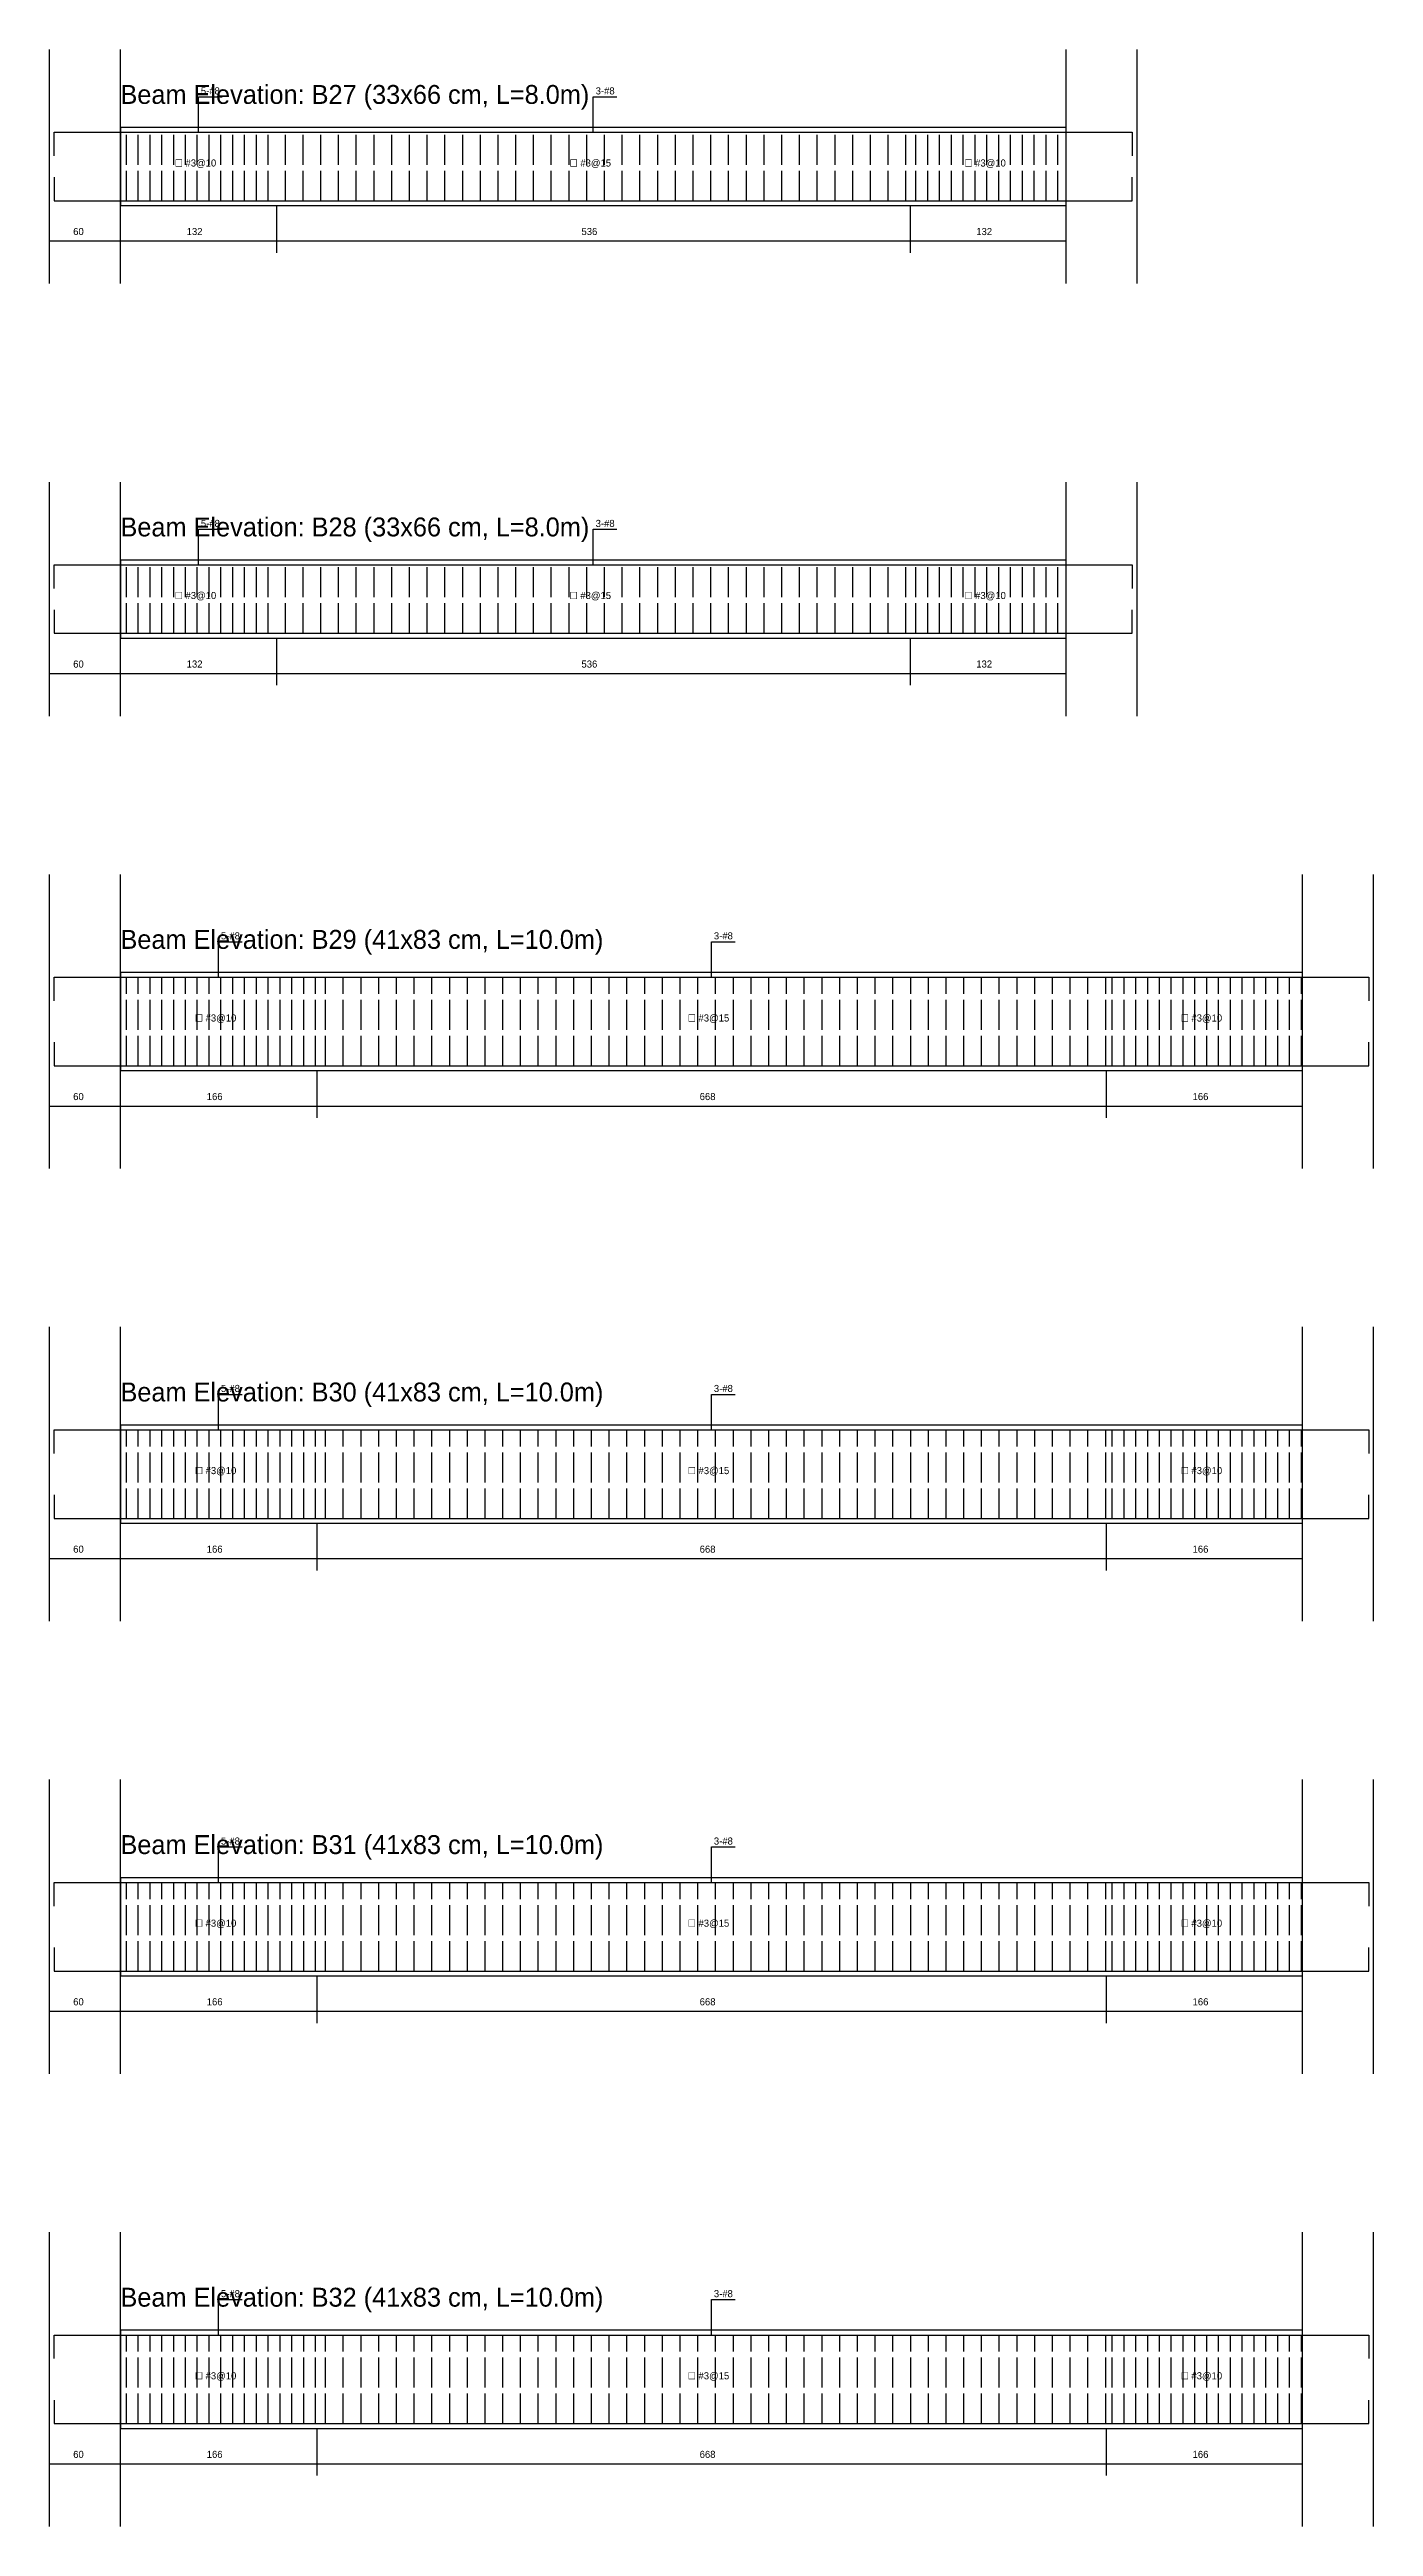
# Model space of a CAD drawing. Header units: metres. Extents: x -3 to 134, y -540 to 10.
# Drawn here: x -3 to 53, y -426.2 to -321.4 of the extents above; entities that cross this region are included whole.
import ezdxf

# ---------------------------------------------------------------- set-up
doc = ezdxf.new("R2010")
doc.units = ezdxf.units.M
doc.linetypes.add('DASHED', pattern=[1.524, 1.27, -0.254])
for name, color, linetype in [('DIMENSIONS', 6, 'Continuous'), ('REBAR_MAIN', 4, 'Continuous'), ('REBAR_SHEAR', 5, 'Continuous'), ('TEXT', 7, 'Continuous'), ('VIEW_BOX', 8, 'Continuous')]:
    doc.layers.add(name, color=color, linetype=linetype)

msp = doc.modelspace()

# ---------------------------------------------------------------- texts
at = {"layer": 'TEXT'}
for s, height, p in [('Beam Elevation: B27 (33x66 cm, L=8.0m)', 0.8, (0, -323.7)), ('5-#8', 0.3, (3.4, -323.3)), ('3-#8', 0.3, (20.1, -323.3)), ('☐ #3@10', 0.3, (2.3, -326.35)), ('☐ #3@15', 0.3, (19, -326.35)), ('☐ #3@10', 0.3, (35.7, -326.35)), ('60', 0.3, (-2, -329.25)), ('132', 0.3, (2.8, -329.25)), ('536', 0.3, (19.5, -329.25)), ('132', 0.3, (36.2, -329.25)), ('Beam Elevation: B28 (33x66 cm, L=8.0m)', 0.8, (0, -342)), ('5-#8', 0.3, (3.4, -341.6)), ('3-#8', 0.3, (20.1, -341.6)), ('☐ #3@10', 0.3, (2.3, -344.65)), ('☐ #3@15', 0.3, (19, -344.65)), ('☐ #3@10', 0.3, (35.7, -344.65)), ('60', 0.3, (-2, -347.55)), ('132', 0.3, (2.8, -347.55)), ('536', 0.3, (19.5, -347.55)), ('132', 0.3, (36.2, -347.55)), ('Beam Elevation: B29 (41x83 cm, L=10.0m)', 0.8, (0, -359.45)), ('5-#8', 0.3, (4.25, -359.05)), ('3-#8', 0.3, (25.1, -359.05)), ('☐ #3@10', 0.3, (3.15, -362.525)), ('☐ #3@15', 0.3, (24, -362.525)), ('☐ #3@10', 0.3, (44.85, -362.525)), ('60', 0.3, (-2, -365.85)), ('166', 0.3, (3.65, -365.85)), ('668', 0.3, (24.5, -365.85)), ('166', 0.3, (45.35, -365.85)), ('Beam Elevation: B30 (41x83 cm, L=10.0m)', 0.8, (0, -378.6)), ('5-#8', 0.3, (4.25, -378.2)), ('3-#8', 0.3, (25.1, -378.2)), ('☐ #3@10', 0.3, (3.15, -381.675)), ('☐ #3@15', 0.3, (24, -381.675)), ('☐ #3@10', 0.3, (44.85, -381.675)), ('60', 0.3, (-2, -385)), ('166', 0.3, (3.65, -385)), ('668', 0.3, (24.5, -385)), ('166', 0.3, (45.35, -385)), ('Beam Elevation: B31 (41x83 cm, L=10.0m)', 0.8, (0, -397.75)), ('5-#8', 0.3, (4.25, -397.35)), ('3-#8', 0.3, (25.1, -397.35)), ('☐ #3@10', 0.3, (3.15, -400.825)), ('☐ #3@15', 0.3, (24, -400.825)), ('☐ #3@10', 0.3, (44.85, -400.825)), ('60', 0.3, (-2, -404.15)), ('166', 0.3, (3.65, -404.15)), ('668', 0.3, (24.5, -404.15)), ('166', 0.3, (45.35, -404.15)), ('Beam Elevation: B32 (41x83 cm, L=10.0m)', 0.8, (0, -416.9)), ('5-#8', 0.3, (4.25, -416.5)), ('3-#8', 0.3, (25.1, -416.5)), ('☐ #3@10', 0.3, (3.15, -419.975)), ('☐ #3@15', 0.3, (24, -419.975)), ('☐ #3@10', 0.3, (44.85, -419.975)), ('60', 0.3, (-2, -423.3)), ('166', 0.3, (3.65, -423.3)), ('668', 0.3, (24.5, -423.3)), ('166', 0.3, (45.35, -423.3))]:
    msp.add_text(s, height=height, dxfattribs=at).set_placement(p)

# ---------------------------------------------------------------- linework, layer by layer
at = {"layer": 'DIMENSIONS'}
for p, q in [((6.6, -328), (6.6, -330)), ((33.4, -328), (33.4, -330)), ((-3, -329.5), (0, -329.5)), ((-3, -331.3), (-3, -330)), ((0, -329.5), (40, -329.5)), ((0, -331.3), (0, -330)), ((40, -331.3), (40, -330)), ((6.6, -346.3), (6.6, -348.3)), ((33.4, -346.3), (33.4, -348.3)), ((-3, -347.8), (0, -347.8)), ((0, -347.8), (40, -347.8)), ((-3, -349.6), (-3, -348.3)), ((0, -349.6), (0, -348.3)), ((40, -349.6), (40, -348.3)), ((8.3, -364.6), (8.3, -366.6)), ((41.7, -364.6), (41.7, -366.6)), ((-3, -366.1), (0, -366.1)), ((-3, -368.75), (-3, -366.6)), ((0, -366.1), (50, -366.1)), ((0, -368.75), (0, -366.6)), ((50, -368.75), (50, -366.6)), ((8.3, -383.75), (8.3, -385.75)), ((41.7, -383.75), (41.7, -385.75)), ((-3, -385.25), (0, -385.25)), ((0, -385.25), (50, -385.25)), ((-3, -387.9), (-3, -385.75)), ((0, -387.9), (0, -385.75)), ((50, -387.9), (50, -385.75)), ((8.3, -402.9), (8.3, -404.9)), ((41.7, -402.9), (41.7, -404.9)), ((-3, -404.4), (0, -404.4)), ((0, -404.4), (50, -404.4)), ((-3, -407.05), (-3, -404.9)), ((0, -407.05), (0, -404.9)), ((50, -407.05), (50, -404.9)), ((8.3, -422.05), (8.3, -424.05)), ((41.7, -422.05), (41.7, -424.05)), ((-3, -423.55), (0, -423.55)), ((-3, -426.2), (-3, -424.05)), ((0, -423.55), (50, -423.55)), ((0, -426.2), (0, -424.05)), ((50, -426.2), (50, -424.05))]:
    msp.add_line(p, q, dxfattribs=at)
at = {"layer": 'REBAR_MAIN'}
for points in [[(-2.8, -325.9), (-2.8, -324.9), (42.8, -324.9), (42.8, -325.9)], [(-2.8, -326.8), (-2.8, -327.8), (42.8, -327.8), (42.8, -326.8)], [(-2.8, -344.2), (-2.8, -343.2), (42.8, -343.2), (42.8, -344.2)], [(-2.8, -345.1), (-2.8, -346.1), (42.8, -346.1), (42.8, -345.1)], [(-2.8, -361.65), (-2.8, -360.65), (52.8, -360.65), (52.8, -361.65)], [(-2.8, -363.4), (-2.8, -364.4), (52.8, -364.4), (52.8, -363.4)], [(-2.8, -380.8), (-2.8, -379.8), (52.8, -379.8), (52.8, -380.8)], [(-2.8, -382.55), (-2.8, -383.55), (52.8, -383.55), (52.8, -382.55)], [(-2.8, -399.95), (-2.8, -398.95), (52.8, -398.95), (52.8, -399.95)], [(-2.8, -401.7), (-2.8, -402.7), (52.8, -402.7), (52.8, -401.7)], [(-2.8, -419.1), (-2.8, -418.1), (52.8, -418.1), (52.8, -419.1)], [(-2.8, -420.85), (-2.8, -421.85), (52.8, -421.85), (52.8, -420.85)]]:
    msp.add_lwpolyline(points, dxfattribs=at)
at = {"layer": 'REBAR_SHEAR', "linetype": 'DASHED'}
for p, q in [((0.25, -327.8), (0.25, -324.9)), ((0.75, -327.8), (0.75, -324.9)), ((1.25, -327.8), (1.25, -324.9)), ((1.75, -327.8), (1.75, -324.9)), ((2.25, -327.8), (2.25, -324.9)), ((2.75, -327.8), (2.75, -324.9)), ((3.25, -327.8), (3.25, -324.9)), ((3.75, -327.8), (3.75, -324.9)), ((4.25, -327.8), (4.25, -324.9)), ((4.75, -327.8), (4.75, -324.9)), ((5.25, -327.8), (5.25, -324.9)), ((5.75, -327.8), (5.75, -324.9)), ((6.25, -327.8), (6.25, -324.9)), ((6.975, -327.8), (6.975, -324.9)), ((7.725, -327.8), (7.725, -324.9)), ((8.475, -327.8), (8.475, -324.9)), ((9.225, -327.8), (9.225, -324.9)), ((9.975, -327.8), (9.975, -324.9)), ((10.725, -327.8), (10.725, -324.9)), ((11.475, -327.8), (11.475, -324.9)), ((12.225, -327.8), (12.225, -324.9)), ((12.975, -327.8), (12.975, -324.9)), ((13.725, -327.8), (13.725, -324.9)), ((14.475, -327.8), (14.475, -324.9)), ((15.225, -327.8), (15.225, -324.9)), ((15.975, -327.8), (15.975, -324.9)), ((16.725, -327.8), (16.725, -324.9)), ((17.475, -327.8), (17.475, -324.9)), ((18.225, -327.8), (18.225, -324.9)), ((18.975, -327.8), (18.975, -324.9)), ((19.725, -327.8), (19.725, -324.9)), ((20.475, -327.8), (20.475, -324.9)), ((21.225, -327.8), (21.225, -324.9)), ((21.975, -327.8), (21.975, -324.9)), ((22.725, -327.8), (22.725, -324.9)), ((23.475, -327.8), (23.475, -324.9)), ((24.225, -327.8), (24.225, -324.9)), ((24.975, -327.8), (24.975, -324.9)), ((25.725, -327.8), (25.725, -324.9)), ((26.475, -327.8), (26.475, -324.9)), ((27.225, -327.8), (27.225, -324.9)), ((27.975, -327.8), (27.975, -324.9)), ((28.725, -327.8), (28.725, -324.9)), ((29.475, -327.8), (29.475, -324.9)), ((30.225, -327.8), (30.225, -324.9)), ((30.975, -327.8), (30.975, -324.9)), ((31.725, -327.8), (31.725, -324.9)), ((32.475, -327.8), (32.475, -324.9)), ((33.225, -327.8), (33.225, -324.9)), ((33.65, -327.8), (33.65, -324.9)), ((34.15, -327.8), (34.15, -324.9)), ((34.65, -327.8), (34.65, -324.9)), ((35.15, -327.8), (35.15, -324.9)), ((35.65, -327.8), (35.65, -324.9)), ((36.15, -327.8), (36.15, -324.9)), ((36.65, -327.8), (36.65, -324.9)), ((37.15, -327.8), (37.15, -324.9)), ((37.65, -327.8), (37.65, -324.9)), ((38.15, -327.8), (38.15, -324.9)), ((38.65, -327.8), (38.65, -324.9)), ((39.15, -327.8), (39.15, -324.9)), ((39.65, -327.8), (39.65, -324.9)), ((0.25, -346.1), (0.25, -343.2)), ((0.75, -346.1), (0.75, -343.2)), ((1.25, -346.1), (1.25, -343.2)), ((1.75, -346.1), (1.75, -343.2)), ((2.25, -346.1), (2.25, -343.2)), ((2.75, -346.1), (2.75, -343.2)), ((3.25, -346.1), (3.25, -343.2)), ((3.75, -346.1), (3.75, -343.2)), ((4.25, -346.1), (4.25, -343.2)), ((4.75, -346.1), (4.75, -343.2)), ((5.25, -346.1), (5.25, -343.2)), ((5.75, -346.1), (5.75, -343.2)), ((6.25, -346.1), (6.25, -343.2)), ((6.975, -346.1), (6.975, -343.2)), ((7.725, -346.1), (7.725, -343.2)), ((8.475, -346.1), (8.475, -343.2)), ((9.225, -346.1), (9.225, -343.2)), ((9.975, -346.1), (9.975, -343.2)), ((10.725, -346.1), (10.725, -343.2)), ((11.475, -346.1), (11.475, -343.2)), ((12.225, -346.1), (12.225, -343.2)), ((12.975, -346.1), (12.975, -343.2)), ((13.725, -346.1), (13.725, -343.2)), ((14.475, -346.1), (14.475, -343.2)), ((15.225, -346.1), (15.225, -343.2)), ((15.975, -346.1), (15.975, -343.2)), ((16.725, -346.1), (16.725, -343.2)), ((17.475, -346.1), (17.475, -343.2)), ((18.225, -346.1), (18.225, -343.2)), ((18.975, -346.1), (18.975, -343.2)), ((19.725, -346.1), (19.725, -343.2)), ((20.475, -346.1), (20.475, -343.2)), ((21.225, -346.1), (21.225, -343.2)), ((21.975, -346.1), (21.975, -343.2)), ((22.725, -346.1), (22.725, -343.2)), ((23.475, -346.1), (23.475, -343.2)), ((24.225, -346.1), (24.225, -343.2)), ((24.975, -346.1), (24.975, -343.2)), ((25.725, -346.1), (25.725, -343.2)), ((26.475, -346.1), (26.475, -343.2)), ((27.225, -346.1), (27.225, -343.2)), ((27.975, -346.1), (27.975, -343.2)), ((28.725, -346.1), (28.725, -343.2)), ((29.475, -346.1), (29.475, -343.2)), ((30.225, -346.1), (30.225, -343.2)), ((30.975, -346.1), (30.975, -343.2)), ((31.725, -346.1), (31.725, -343.2)), ((32.475, -346.1), (32.475, -343.2)), ((33.225, -346.1), (33.225, -343.2)), ((33.65, -346.1), (33.65, -343.2)), ((34.15, -346.1), (34.15, -343.2)), ((34.65, -346.1), (34.65, -343.2)), ((35.15, -346.1), (35.15, -343.2)), ((35.65, -346.1), (35.65, -343.2)), ((36.15, -346.1), (36.15, -343.2)), ((36.65, -346.1), (36.65, -343.2)), ((37.15, -346.1), (37.15, -343.2)), ((37.65, -346.1), (37.65, -343.2)), ((38.15, -346.1), (38.15, -343.2)), ((38.65, -346.1), (38.65, -343.2)), ((39.15, -346.1), (39.15, -343.2)), ((39.65, -346.1), (39.65, -343.2)), ((0.25, -364.4), (0.25, -360.65)), ((0.75, -364.4), (0.75, -360.65)), ((1.25, -364.4), (1.25, -360.65)), ((1.75, -364.4), (1.75, -360.65)), ((2.25, -364.4), (2.25, -360.65)), ((2.75, -364.4), (2.75, -360.65)), ((3.25, -364.4), (3.25, -360.65)), ((3.75, -364.4), (3.75, -360.65)), ((4.25, -364.4), (4.25, -360.65)), ((4.75, -364.4), (4.75, -360.65)), ((5.25, -364.4), (5.25, -360.65)), ((5.75, -364.4), (5.75, -360.65)), ((6.25, -364.4), (6.25, -360.65)), ((6.75, -364.4), (6.75, -360.65)), ((7.25, -364.4), (7.25, -360.65)), ((7.75, -364.4), (7.75, -360.65)), ((8.25, -364.4), (8.25, -360.65)), ((8.675, -364.4), (8.675, -360.65)), ((9.425, -364.4), (9.425, -360.65)), ((10.175, -364.4), (10.175, -360.65)), ((10.925, -364.4), (10.925, -360.65)), ((11.675, -364.4), (11.675, -360.65)), ((12.425, -364.4), (12.425, -360.65)), ((13.175, -364.4), (13.175, -360.65)), ((13.925, -364.4), (13.925, -360.65)), ((14.675, -364.4), (14.675, -360.65)), ((15.425, -364.4), (15.425, -360.65)), ((16.175, -364.4), (16.175, -360.65)), ((16.925, -364.4), (16.925, -360.65)), ((17.675, -364.4), (17.675, -360.65)), ((18.425, -364.4), (18.425, -360.65)), ((19.175, -364.4), (19.175, -360.65)), ((19.925, -364.4), (19.925, -360.65)), ((20.675, -364.4), (20.675, -360.65)), ((21.425, -364.4), (21.425, -360.65)), ((22.175, -364.4), (22.175, -360.65)), ((22.925, -364.4), (22.925, -360.65)), ((23.675, -364.4), (23.675, -360.65)), ((24.425, -364.4), (24.425, -360.65)), ((25.175, -364.4), (25.175, -360.65)), ((25.925, -364.4), (25.925, -360.65)), ((26.675, -364.4), (26.675, -360.65)), ((27.425, -364.4), (27.425, -360.65)), ((28.175, -364.4), (28.175, -360.65)), ((28.925, -364.4), (28.925, -360.65)), ((29.675, -364.4), (29.675, -360.65)), ((30.425, -364.4), (30.425, -360.65)), ((31.175, -364.4), (31.175, -360.65)), ((31.925, -364.4), (31.925, -360.65)), ((32.675, -364.4), (32.675, -360.65)), ((33.425, -364.4), (33.425, -360.65)), ((34.175, -364.4), (34.175, -360.65)), ((34.925, -364.4), (34.925, -360.65)), ((35.675, -364.4), (35.675, -360.65)), ((36.425, -364.4), (36.425, -360.65)), ((37.175, -364.4), (37.175, -360.65)), ((37.925, -364.4), (37.925, -360.65)), ((38.675, -364.4), (38.675, -360.65)), ((39.425, -364.4), (39.425, -360.65)), ((40.175, -364.4), (40.175, -360.65)), ((40.925, -364.4), (40.925, -360.65)), ((41.675, -364.4), (41.675, -360.65)), ((41.95, -364.4), (41.95, -360.65)), ((42.45, -364.4), (42.45, -360.65)), ((42.95, -364.4), (42.95, -360.65)), ((43.45, -364.4), (43.45, -360.65)), ((43.95, -364.4), (43.95, -360.65)), ((44.45, -364.4), (44.45, -360.65)), ((44.95, -364.4), (44.95, -360.65)), ((45.45, -364.4), (45.45, -360.65)), ((45.95, -364.4), (45.95, -360.65)), ((46.45, -364.4), (46.45, -360.65)), ((46.95, -364.4), (46.95, -360.65)), ((47.45, -364.4), (47.45, -360.65)), ((47.95, -364.4), (47.95, -360.65)), ((48.45, -364.4), (48.45, -360.65)), ((48.95, -364.4), (48.95, -360.65)), ((49.45, -364.4), (49.45, -360.65)), ((49.95, -364.4), (49.95, -360.65)), ((0.25, -383.55), (0.25, -379.8)), ((0.75, -383.55), (0.75, -379.8)), ((1.25, -383.55), (1.25, -379.8)), ((1.75, -383.55), (1.75, -379.8)), ((2.25, -383.55), (2.25, -379.8)), ((2.75, -383.55), (2.75, -379.8)), ((3.25, -383.55), (3.25, -379.8)), ((3.75, -383.55), (3.75, -379.8)), ((4.25, -383.55), (4.25, -379.8)), ((4.75, -383.55), (4.75, -379.8)), ((5.25, -383.55), (5.25, -379.8)), ((5.75, -383.55), (5.75, -379.8)), ((6.25, -383.55), (6.25, -379.8)), ((6.75, -383.55), (6.75, -379.8)), ((7.25, -383.55), (7.25, -379.8)), ((7.75, -383.55), (7.75, -379.8)), ((8.25, -383.55), (8.25, -379.8)), ((8.675, -383.55), (8.675, -379.8)), ((9.425, -383.55), (9.425, -379.8)), ((10.175, -383.55), (10.175, -379.8)), ((10.925, -383.55), (10.925, -379.8)), ((11.675, -383.55), (11.675, -379.8)), ((12.425, -383.55), (12.425, -379.8)), ((13.175, -383.55), (13.175, -379.8)), ((13.925, -383.55), (13.925, -379.8)), ((14.675, -383.55), (14.675, -379.8)), ((15.425, -383.55), (15.425, -379.8)), ((16.175, -383.55), (16.175, -379.8)), ((16.925, -383.55), (16.925, -379.8)), ((17.675, -383.55), (17.675, -379.8)), ((18.425, -383.55), (18.425, -379.8)), ((19.175, -383.55), (19.175, -379.8)), ((19.925, -383.55), (19.925, -379.8)), ((20.675, -383.55), (20.675, -379.8)), ((21.425, -383.55), (21.425, -379.8)), ((22.175, -383.55), (22.175, -379.8)), ((22.925, -383.55), (22.925, -379.8)), ((23.675, -383.55), (23.675, -379.8)), ((24.425, -383.55), (24.425, -379.8)), ((25.175, -383.55), (25.175, -379.8)), ((25.925, -383.55), (25.925, -379.8)), ((26.675, -383.55), (26.675, -379.8)), ((27.425, -383.55), (27.425, -379.8)), ((28.175, -383.55), (28.175, -379.8)), ((28.925, -383.55), (28.925, -379.8)), ((29.675, -383.55), (29.675, -379.8)), ((30.425, -383.55), (30.425, -379.8)), ((31.175, -383.55), (31.175, -379.8)), ((31.925, -383.55), (31.925, -379.8)), ((32.675, -383.55), (32.675, -379.8)), ((33.425, -383.55), (33.425, -379.8)), ((34.175, -383.55), (34.175, -379.8)), ((34.925, -383.55), (34.925, -379.8)), ((35.675, -383.55), (35.675, -379.8)), ((36.425, -383.55), (36.425, -379.8)), ((37.175, -383.55), (37.175, -379.8)), ((37.925, -383.55), (37.925, -379.8)), ((38.675, -383.55), (38.675, -379.8)), ((39.425, -383.55), (39.425, -379.8)), ((40.175, -383.55), (40.175, -379.8)), ((40.925, -383.55), (40.925, -379.8)), ((41.675, -383.55), (41.675, -379.8)), ((41.95, -383.55), (41.95, -379.8)), ((42.45, -383.55), (42.45, -379.8)), ((42.95, -383.55), (42.95, -379.8)), ((43.45, -383.55), (43.45, -379.8)), ((43.95, -383.55), (43.95, -379.8)), ((44.45, -383.55), (44.45, -379.8)), ((44.95, -383.55), (44.95, -379.8)), ((45.45, -383.55), (45.45, -379.8)), ((45.95, -383.55), (45.95, -379.8)), ((46.45, -383.55), (46.45, -379.8)), ((46.95, -383.55), (46.95, -379.8)), ((47.45, -383.55), (47.45, -379.8)), ((47.95, -383.55), (47.95, -379.8)), ((48.45, -383.55), (48.45, -379.8)), ((48.95, -383.55), (48.95, -379.8)), ((49.45, -383.55), (49.45, -379.8)), ((49.95, -383.55), (49.95, -379.8)), ((0.25, -402.7), (0.25, -398.95)), ((0.75, -402.7), (0.75, -398.95)), ((1.25, -402.7), (1.25, -398.95)), ((1.75, -402.7), (1.75, -398.95)), ((2.25, -402.7), (2.25, -398.95)), ((2.75, -402.7), (2.75, -398.95)), ((3.25, -402.7), (3.25, -398.95)), ((3.75, -402.7), (3.75, -398.95)), ((4.25, -402.7), (4.25, -398.95)), ((4.75, -402.7), (4.75, -398.95)), ((5.25, -402.7), (5.25, -398.95)), ((5.75, -402.7), (5.75, -398.95)), ((6.25, -402.7), (6.25, -398.95)), ((6.75, -402.7), (6.75, -398.95)), ((7.25, -402.7), (7.25, -398.95)), ((7.75, -402.7), (7.75, -398.95)), ((8.25, -402.7), (8.25, -398.95)), ((8.675, -402.7), (8.675, -398.95)), ((9.425, -402.7), (9.425, -398.95)), ((10.175, -402.7), (10.175, -398.95)), ((10.925, -402.7), (10.925, -398.95)), ((11.675, -402.7), (11.675, -398.95)), ((12.425, -402.7), (12.425, -398.95)), ((13.175, -402.7), (13.175, -398.95)), ((13.925, -402.7), (13.925, -398.95)), ((14.675, -402.7), (14.675, -398.95)), ((15.425, -402.7), (15.425, -398.95)), ((16.175, -402.7), (16.175, -398.95)), ((16.925, -402.7), (16.925, -398.95)), ((17.675, -402.7), (17.675, -398.95)), ((18.425, -402.7), (18.425, -398.95)), ((19.175, -402.7), (19.175, -398.95)), ((19.925, -402.7), (19.925, -398.95)), ((20.675, -402.7), (20.675, -398.95)), ((21.425, -402.7), (21.425, -398.95)), ((22.175, -402.7), (22.175, -398.95)), ((22.925, -402.7), (22.925, -398.95)), ((23.675, -402.7), (23.675, -398.95)), ((24.425, -402.7), (24.425, -398.95)), ((25.175, -402.7), (25.175, -398.95)), ((25.925, -402.7), (25.925, -398.95)), ((26.675, -402.7), (26.675, -398.95)), ((27.425, -402.7), (27.425, -398.95)), ((28.175, -402.7), (28.175, -398.95)), ((28.925, -402.7), (28.925, -398.95)), ((29.675, -402.7), (29.675, -398.95)), ((30.425, -402.7), (30.425, -398.95)), ((31.175, -402.7), (31.175, -398.95)), ((31.925, -402.7), (31.925, -398.95)), ((32.675, -402.7), (32.675, -398.95)), ((33.425, -402.7), (33.425, -398.95)), ((34.175, -402.7), (34.175, -398.95)), ((34.925, -402.7), (34.925, -398.95)), ((35.675, -402.7), (35.675, -398.95)), ((36.425, -402.7), (36.425, -398.95)), ((37.175, -402.7), (37.175, -398.95)), ((37.925, -402.7), (37.925, -398.95)), ((38.675, -402.7), (38.675, -398.95)), ((39.425, -402.7), (39.425, -398.95)), ((40.175, -402.7), (40.175, -398.95)), ((40.925, -402.7), (40.925, -398.95)), ((41.675, -402.7), (41.675, -398.95)), ((41.95, -402.7), (41.95, -398.95)), ((42.45, -402.7), (42.45, -398.95)), ((42.95, -402.7), (42.95, -398.95)), ((43.45, -402.7), (43.45, -398.95)), ((43.95, -402.7), (43.95, -398.95)), ((44.45, -402.7), (44.45, -398.95)), ((44.95, -402.7), (44.95, -398.95)), ((45.45, -402.7), (45.45, -398.95)), ((45.95, -402.7), (45.95, -398.95)), ((46.45, -402.7), (46.45, -398.95)), ((46.95, -402.7), (46.95, -398.95)), ((47.45, -402.7), (47.45, -398.95)), ((47.95, -402.7), (47.95, -398.95)), ((48.45, -402.7), (48.45, -398.95)), ((48.95, -402.7), (48.95, -398.95)), ((49.45, -402.7), (49.45, -398.95)), ((49.95, -402.7), (49.95, -398.95)), ((0.25, -421.85), (0.25, -418.1)), ((0.75, -421.85), (0.75, -418.1)), ((1.25, -421.85), (1.25, -418.1)), ((1.75, -421.85), (1.75, -418.1)), ((2.25, -421.85), (2.25, -418.1)), ((2.75, -421.85), (2.75, -418.1)), ((3.25, -421.85), (3.25, -418.1)), ((3.75, -421.85), (3.75, -418.1)), ((4.25, -421.85), (4.25, -418.1)), ((4.75, -421.85), (4.75, -418.1)), ((5.25, -421.85), (5.25, -418.1)), ((5.75, -421.85), (5.75, -418.1)), ((6.25, -421.85), (6.25, -418.1)), ((6.75, -421.85), (6.75, -418.1)), ((7.25, -421.85), (7.25, -418.1)), ((7.75, -421.85), (7.75, -418.1)), ((8.25, -421.85), (8.25, -418.1)), ((8.675, -421.85), (8.675, -418.1)), ((9.425, -421.85), (9.425, -418.1)), ((10.175, -421.85), (10.175, -418.1)), ((10.925, -421.85), (10.925, -418.1)), ((11.675, -421.85), (11.675, -418.1)), ((12.425, -421.85), (12.425, -418.1)), ((13.175, -421.85), (13.175, -418.1)), ((13.925, -421.85), (13.925, -418.1)), ((14.675, -421.85), (14.675, -418.1)), ((15.425, -421.85), (15.425, -418.1)), ((16.175, -421.85), (16.175, -418.1)), ((16.925, -421.85), (16.925, -418.1)), ((17.675, -421.85), (17.675, -418.1)), ((18.425, -421.85), (18.425, -418.1)), ((19.175, -421.85), (19.175, -418.1)), ((19.925, -421.85), (19.925, -418.1)), ((20.675, -421.85), (20.675, -418.1)), ((21.425, -421.85), (21.425, -418.1)), ((22.175, -421.85), (22.175, -418.1)), ((22.925, -421.85), (22.925, -418.1)), ((23.675, -421.85), (23.675, -418.1)), ((24.425, -421.85), (24.425, -418.1)), ((25.175, -421.85), (25.175, -418.1)), ((25.925, -421.85), (25.925, -418.1)), ((26.675, -421.85), (26.675, -418.1)), ((27.425, -421.85), (27.425, -418.1)), ((28.175, -421.85), (28.175, -418.1)), ((28.925, -421.85), (28.925, -418.1)), ((29.675, -421.85), (29.675, -418.1)), ((30.425, -421.85), (30.425, -418.1)), ((31.175, -421.85), (31.175, -418.1)), ((31.925, -421.85), (31.925, -418.1)), ((32.675, -421.85), (32.675, -418.1)), ((33.425, -421.85), (33.425, -418.1)), ((34.175, -421.85), (34.175, -418.1)), ((34.925, -421.85), (34.925, -418.1)), ((35.675, -421.85), (35.675, -418.1)), ((36.425, -421.85), (36.425, -418.1)), ((37.175, -421.85), (37.175, -418.1)), ((37.925, -421.85), (37.925, -418.1)), ((38.675, -421.85), (38.675, -418.1)), ((39.425, -421.85), (39.425, -418.1)), ((40.175, -421.85), (40.175, -418.1)), ((40.925, -421.85), (40.925, -418.1)), ((41.675, -421.85), (41.675, -418.1)), ((41.95, -421.85), (41.95, -418.1)), ((42.45, -421.85), (42.45, -418.1)), ((42.95, -421.85), (42.95, -418.1)), ((43.45, -421.85), (43.45, -418.1)), ((43.95, -421.85), (43.95, -418.1)), ((44.45, -421.85), (44.45, -418.1)), ((44.95, -421.85), (44.95, -418.1)), ((45.45, -421.85), (45.45, -418.1)), ((45.95, -421.85), (45.95, -418.1)), ((46.45, -421.85), (46.45, -418.1)), ((46.95, -421.85), (46.95, -418.1)), ((47.45, -421.85), (47.45, -418.1)), ((47.95, -421.85), (47.95, -418.1)), ((48.45, -421.85), (48.45, -418.1)), ((48.95, -421.85), (48.95, -418.1)), ((49.45, -421.85), (49.45, -418.1)), ((49.95, -421.85), (49.95, -418.1))]:
    msp.add_line(p, q, dxfattribs=at)
at = {"layer": 'TEXT'}
for p, q in [((3.3, -324.9), (3.3, -323.4)), ((3.3, -323.4), (4.3, -323.4)), ((20, -324.9), (20, -323.4)), ((20, -323.4), (21, -323.4)), ((3.3, -343.2), (3.3, -341.7)), ((3.3, -341.7), (4.3, -341.7)), ((20, -343.2), (20, -341.7)), ((20, -341.7), (21, -341.7)), ((4.15, -360.65), (4.15, -359.15)), ((4.15, -359.15), (5.15, -359.15)), ((25, -360.65), (25, -359.15)), ((25, -359.15), (26, -359.15)), ((4.15, -379.8), (4.15, -378.3)), ((4.15, -378.3), (5.15, -378.3)), ((25, -379.8), (25, -378.3)), ((25, -378.3), (26, -378.3)), ((4.15, -398.95), (4.15, -397.45)), ((4.15, -397.45), (5.15, -397.45)), ((25, -398.95), (25, -397.45)), ((25, -397.45), (26, -397.45)), ((4.15, -418.1), (4.15, -416.6)), ((4.15, -416.6), (5.15, -416.6)), ((25, -418.1), (25, -416.6)), ((25, -416.6), (26, -416.6))]:
    msp.add_line(p, q, dxfattribs=at)
at = {"layer": 'VIEW_BOX'}
for p, q in [((-3, -331.3), (-3, -321.4)), ((0, -331.3), (0, -321.4)), ((40, -331.3), (40, -321.4)), ((43, -331.3), (43, -321.4)), ((-3, -349.6), (-3, -339.7)), ((0, -349.6), (0, -339.7)), ((40, -349.6), (40, -339.7)), ((43, -349.6), (43, -339.7)), ((-3, -368.75), (-3, -356.3)), ((0, -368.75), (0, -356.3)), ((50, -368.75), (50, -356.3)), ((53, -368.75), (53, -356.3)), ((-3, -387.9), (-3, -375.45)), ((0, -387.9), (0, -375.45)), ((50, -387.9), (50, -375.45)), ((53, -387.9), (53, -375.45)), ((-3, -407.05), (-3, -394.6)), ((0, -407.05), (0, -394.6)), ((50, -407.05), (50, -394.6)), ((53, -407.05), (53, -394.6)), ((-3, -426.2), (-3, -413.75)), ((0, -426.2), (0, -413.75)), ((50, -426.2), (50, -413.75)), ((53, -426.2), (53, -413.75))]:
    msp.add_line(p, q, dxfattribs=at)
for points in [[(0, -328), (40, -328), (40, -324.7), (0, -324.7), (0, -328)], [(0, -346.3), (40, -346.3), (40, -343), (0, -343), (0, -346.3)], [(0, -364.6), (50, -364.6), (50, -360.45), (0, -360.45), (0, -364.6)], [(0, -383.75), (50, -383.75), (50, -379.6), (0, -379.6), (0, -383.75)], [(0, -402.9), (50, -402.9), (50, -398.75), (0, -398.75), (0, -402.9)], [(0, -422.05), (50, -422.05), (50, -417.9), (0, -417.9), (0, -422.05)]]:
    msp.add_lwpolyline(points, dxfattribs=at)

msp.set_redraw_order([(e.dxf.handle, doc.entitydb.next_handle()) for e in msp.query("TEXT MTEXT ATTDEF DIMENSION ARC_DIMENSION")])  # texts and dimensions are drawn at this point

doc.saveas('drawing.dxf')
